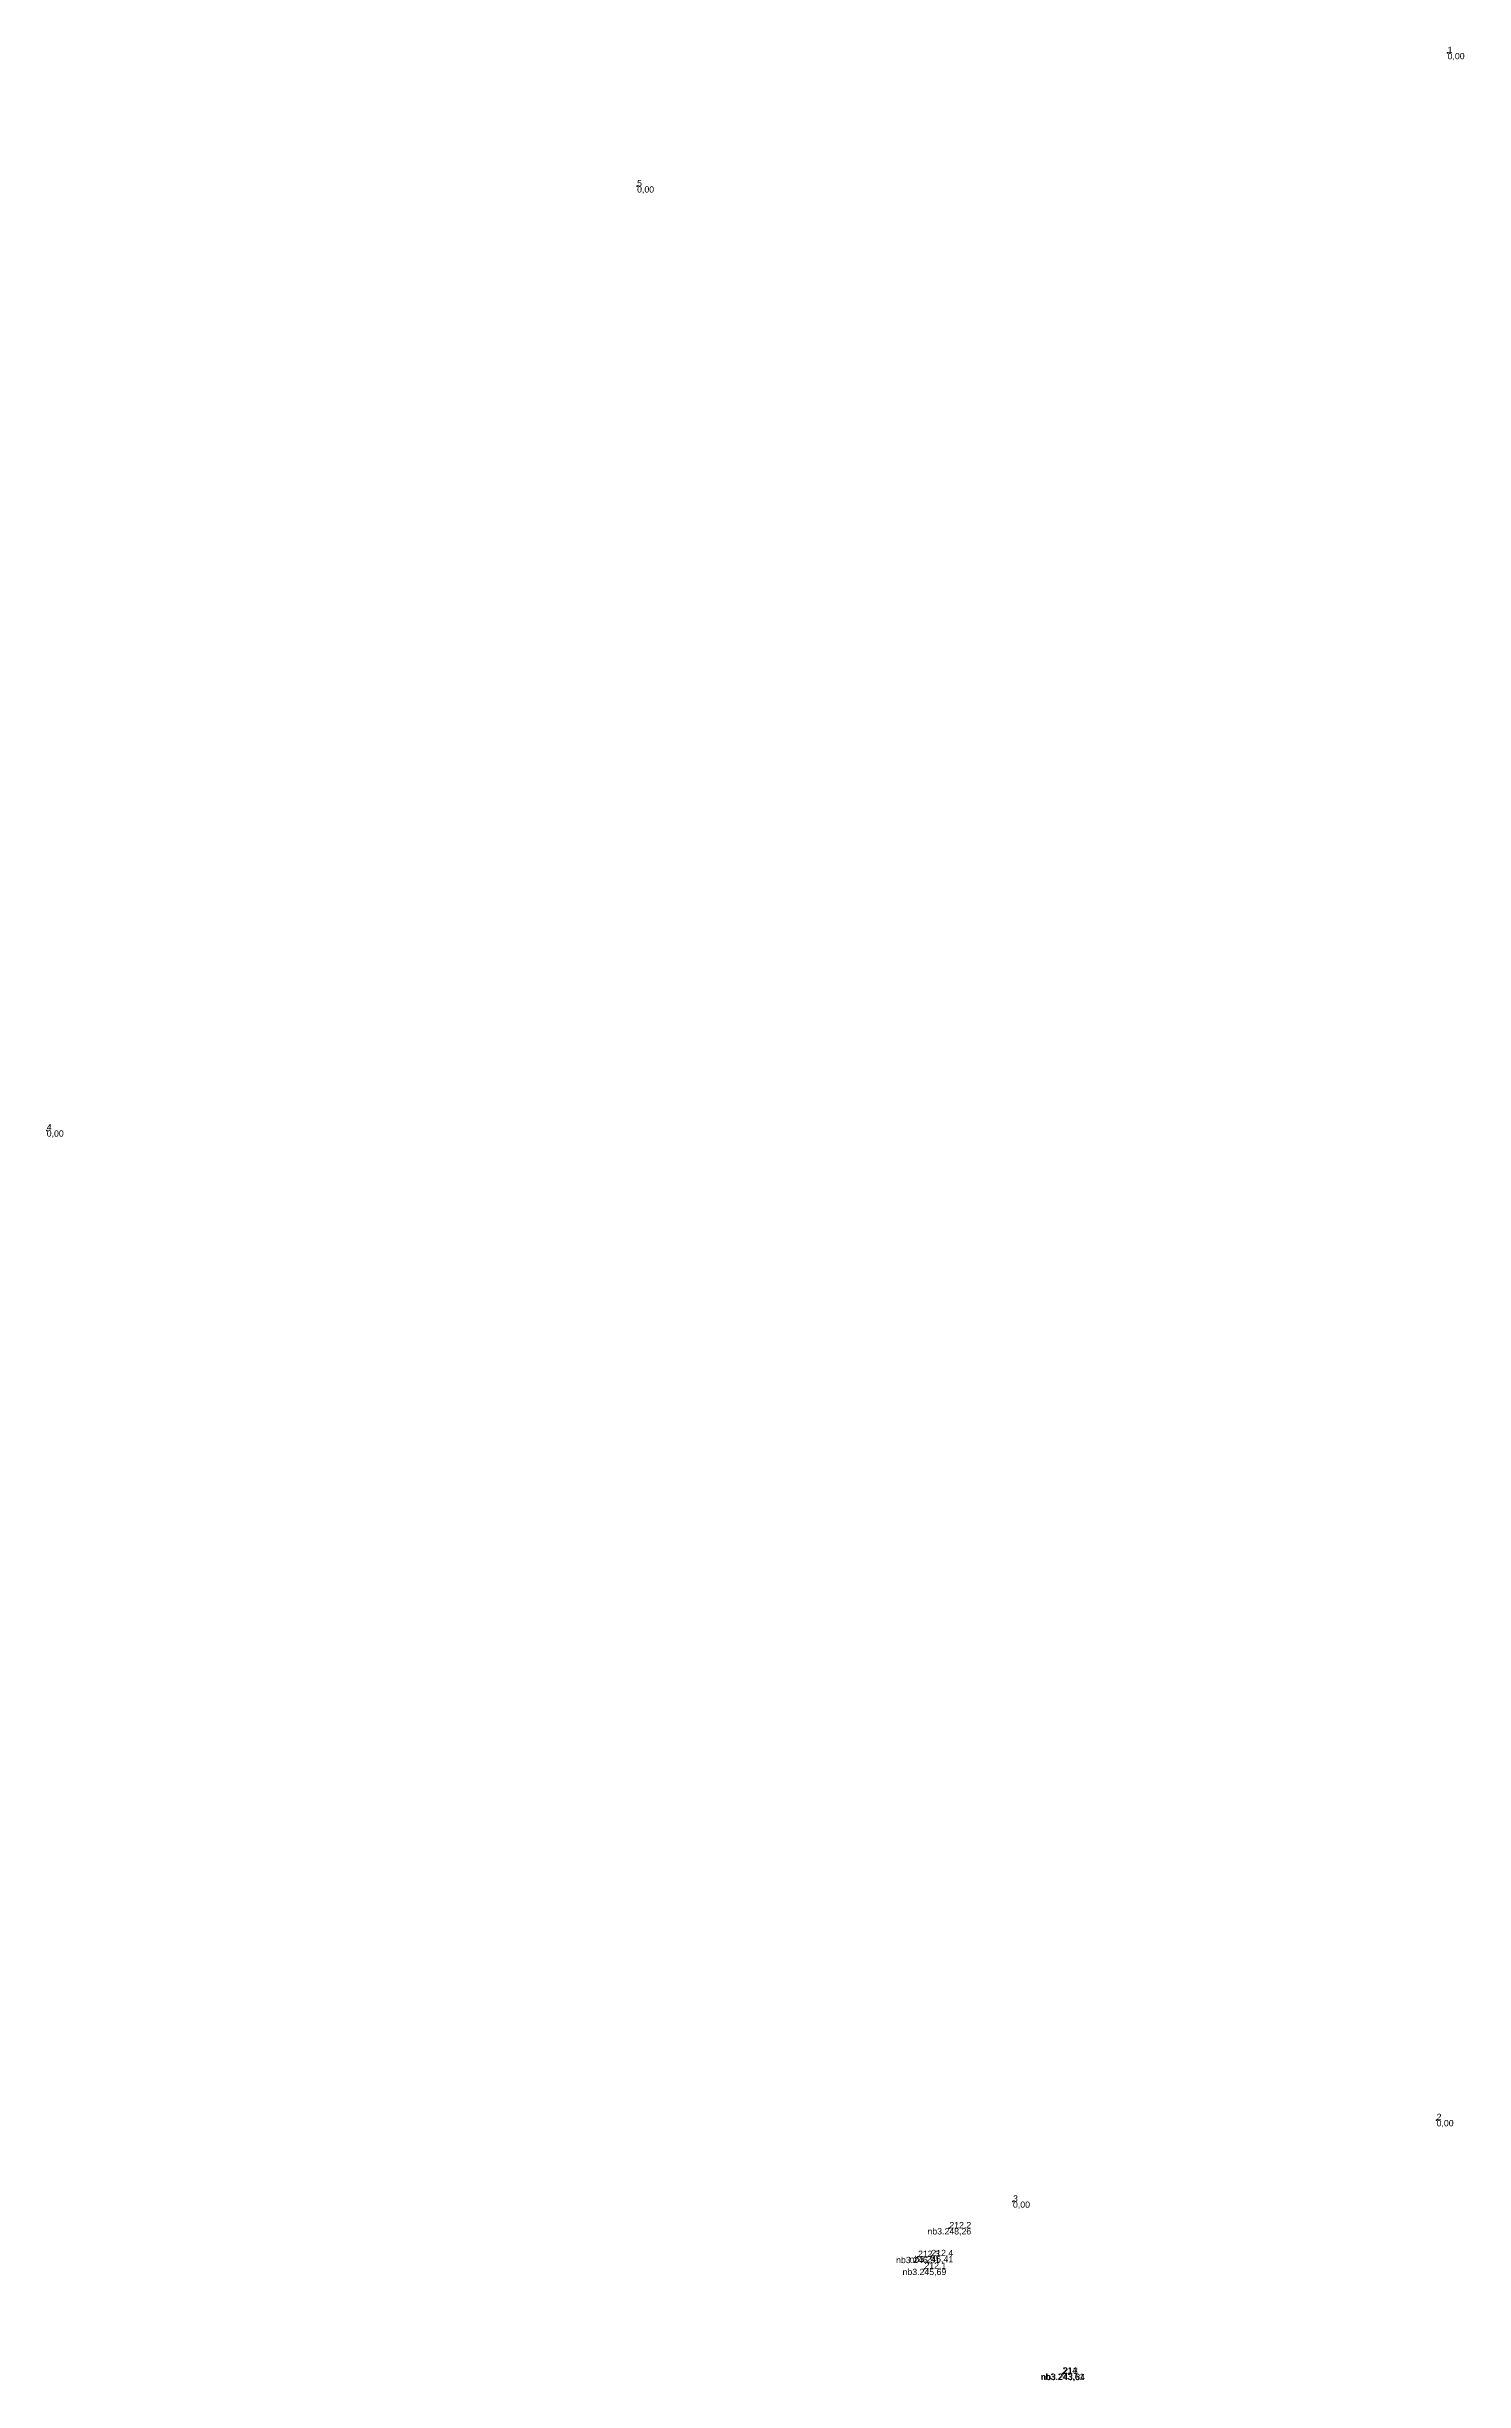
# Model space of a CAD drawing. Header units: metres. Extents: x 584732 to 606137, y 2257469 to 2286410.
# Drawn here: x 592942.4 to 593168.9, y 2257468.7 to 2257841.6 of the extents above; entities that cross this region are included whole.
import ezdxf
from ezdxf.enums import TextEntityAlignment as Align

# ---------------------------------------------------------------- set-up
doc = ezdxf.new("R2010")
doc.units = ezdxf.units.M
doc.header["$MEASUREMENT"] = 0
for name, color, linetype in [('diem', 2, 'Continuous'), ('Docao', 22, 'Continuous'), ('Madiem', 5, 'Continuous'), ('Tendiem', 7, 'Continuous')]:
    doc.layers.add(name, color=color, linetype=linetype)
doc.styles.add('VnArial', font='txt')

msp = doc.modelspace()

# ---------------------------------------------------------------- texts
at = {"layer": 'Docao', "style": 'VnArial', "oblique": 1}
for s, p in [('0,00', (593166.24, 2257840.64)), ('0,00', (593036.76, 2257819.34)), ('0,00', (592942.45, 2257668.54)), ('0,00', (593164.48, 2257510.46)), ('0,00', (593096.81, 2257497.44)), ('48,26', (593086.64, 2257493.18, 48.26)), ('46,91', (593081.63, 2257488.6, 46.91)), ('45,69', (593082.66, 2257486.7, 45.69)), ('46,41', (593083.76, 2257488.72, 46.41)), ('43,61', (593104.72, 2257469.97, 43.6)), ('43,84', (593104.83, 2257469.91, 43.84))]:
    msp.add_text(s, height=1, dxfattribs=at).set_placement(p, align=Align.TOP_LEFT)
at = {"layer": 'Madiem', "style": 'VnArial', "oblique": 1}
for p in [(593086.64, 2257493.18, 48.26), (593081.63, 2257488.6, 46.91), (593082.66, 2257486.7, 45.69), (593083.76, 2257488.72, 46.41), (593104.72, 2257469.97, 43.6), (593104.83, 2257469.91, 43.84)]:
    msp.add_text('nb3.2', height=1, dxfattribs=at).set_placement(p, align=Align.TOP_RIGHT)
at = {"layer": 'Tendiem', "style": 'VnArial', "oblique": 1}
for s, p in [('1', (593166.24, 2257840.64)), ('5', (593036.76, 2257819.34)), ('4', (592942.45, 2257668.54)), ('2', (593164.48, 2257510.46)), ('3', (593096.81, 2257497.44)), ('212.2', (593086.64, 2257493.18, 48.26)), ('212.3', (593081.63, 2257488.6, 46.91)), ('212.1', (593082.66, 2257486.7, 45.69)), ('212.4', (593083.76, 2257488.72, 46.41)), ('214', (593104.72, 2257469.97, 43.6)), ('213', (593104.83, 2257469.91, 43.84))]:
    msp.add_text(s, height=1, dxfattribs=at).set_placement(p)

# ---------------------------------------------------------------- linework, layer by layer
at = {"layer": 'diem'}
for p in [(593166.24, 2257840.64), (593036.76, 2257819.34), (592942.45, 2257668.54), (593164.48, 2257510.46), (593096.81, 2257497.44), (593086.64, 2257493.18, 48.26), (593081.63, 2257488.6, 46.91), (593082.66, 2257486.7, 45.69), (593083.76, 2257488.72, 46.41), (593104.72, 2257469.97, 43.6), (593104.83, 2257469.91, 43.84)]:
    msp.add_point(p, dxfattribs=at)

msp.set_redraw_order([(e.dxf.handle, doc.entitydb.next_handle()) for e in msp.query("TEXT MTEXT ATTDEF DIMENSION ARC_DIMENSION")])  # texts and dimensions are drawn at this point

doc.saveas('drawing.dxf')
